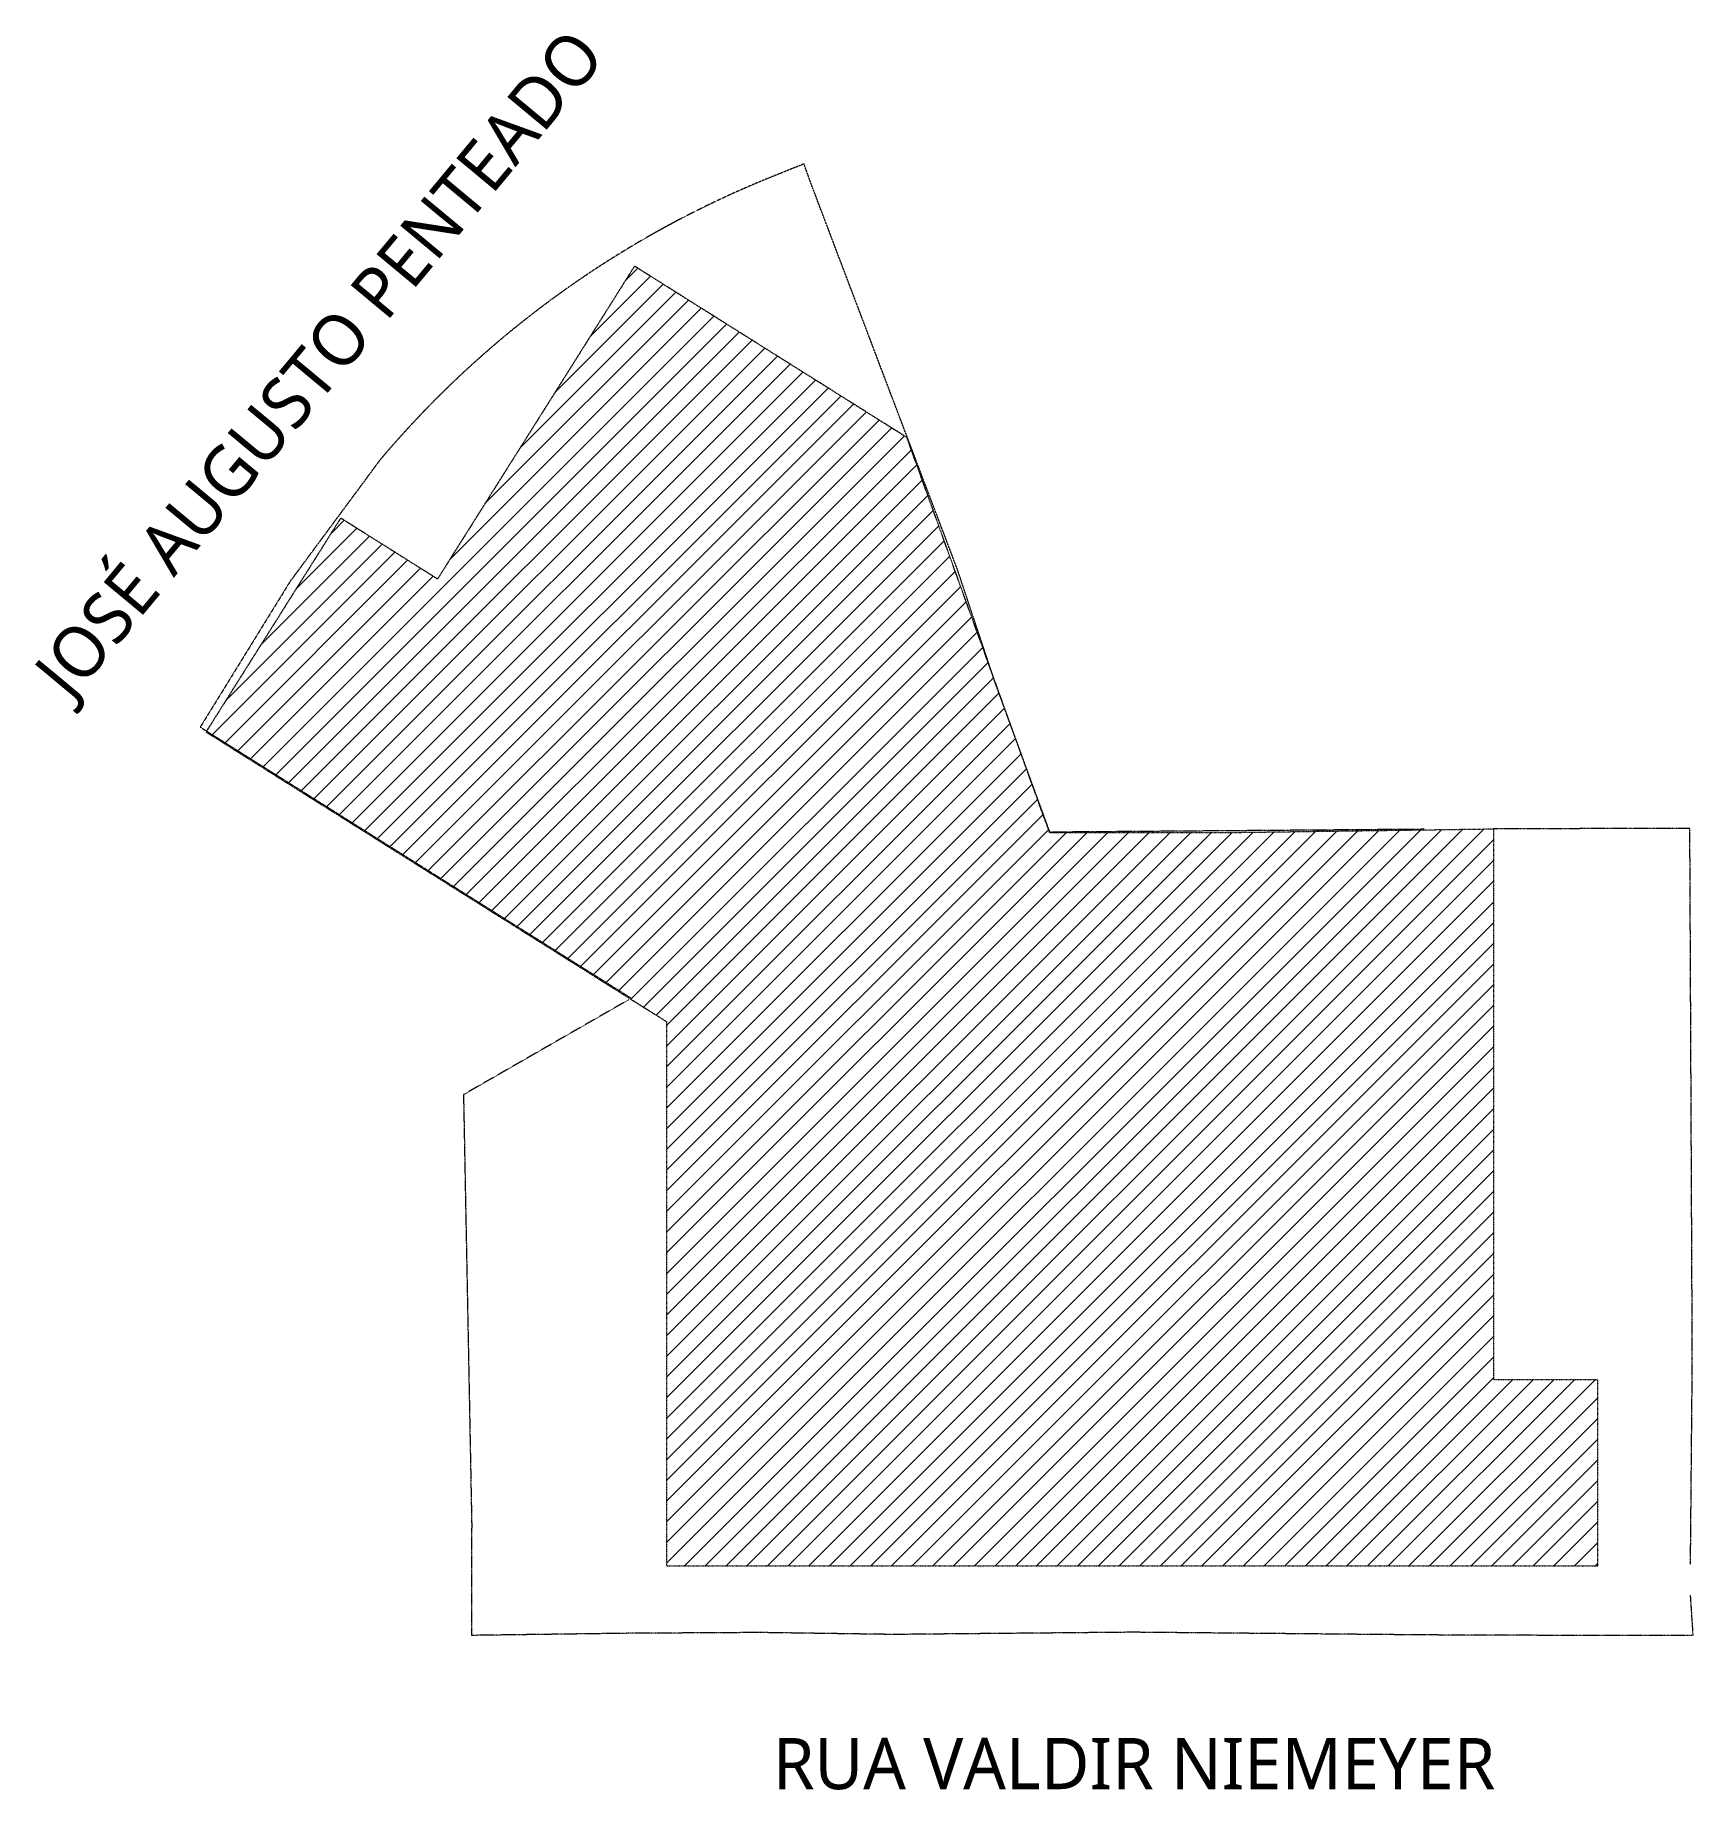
# Model space of a CAD drawing. Header units: centimetres. Extents: x -1981 to 73905, y -3196 to 88043.
# Drawn here: x 57951 to 64182, y -3196 to 3403 of the extents above; entities that cross this region are included whole.
import ezdxf

# ---------------------------------------------------------------- set-up
doc = ezdxf.new("R2010")
doc.units = ezdxf.units.CM
doc.linetypes.add('Hidden', pattern=[0.714375, 0.47625, -0.238125])
doc.linetypes.add('Hidden 0_75', pattern=[0.15, 0.075, -0.075])
doc.layers.add('A-DETL', color=7, linetype='Continuous', lineweight=18, true_color=0x00a600)
doc.layers.add('A-DETL-GENF', color=7, linetype='Continuous', lineweight=18)
doc.layers.add('G-ANNO-TEXT', color=7, linetype='Continuous', lineweight=9)
doc.styles.add('Gadugi_B', font='gadugib.ttf', dxfattribs={"height": 192.5})

msp = doc.modelspace()

# ---------------------------------------------------------------- texts
at = {"layer": 'G-ANNO-TEXT', "insert": (57936.03, 1018.18), "char_height": 192.5, "width": 4254.9564, "attachment_point": 1, "rotation": 50.25004, "style": 'Gadugi_B'}
msp.add_mtext('JOSÉ AUGUSTO PENTEADO', dxfattribs=at)
at = {"layer": 'G-ANNO-TEXT', "insert": (60724.17, -3000.67), "char_height": 192.5, "width": 3690.5684, "attachment_point": 1, "style": 'Gadugi_B'}
msp.add_mtext('RUA VALDIR NIEMEYER', dxfattribs=at)

# ---------------------------------------------------------------- hatches: boundary and pattern name
at = {"layer": 'A-DETL-GENF', "lineweight": 9, "true_color": 0x3a0df2}
h = msp.add_hatch(dxfattribs=at)
h.set_pattern_fill('FP_8', color=180, style=0, pattern_type=2)
h.set_pattern_definition([(45, (70834.67, 0), (-38.89087, 38.89087), [])])
h.paths.add_polyline_path([(63823.97, -2353.31), (63823.97, -1653.31), (63433.97, -1653.31), (63433.97, 416.69), (62454.06, 403.18), (61764.06, 403.18), (61227.61, 1889.33), (60203.56, 2533.85), (59463.16, 1357.45), (59099.24, 1586.49), (58593.21, 782.48), (60323.97, -306.82), (60323.97, -2353.31)], flags=0)

# ---------------------------------------------------------------- linework, layer by layer
at = {"layer": 'A-DETL', "color": 7, "linetype": 'Hidden', "lineweight": 9}
for p, q in [((60873.17, 2828.36), (60840.68, 2917.98)), ((61416.16, 1396.78), (60873.17, 2828.36)), ((59247.65, 1805.85), (58909.87, 1349.31)), ((61560.96, 962.88), (61416.16, 1396.78)), ((58909.87, 1349.31), (58571.46, 800.54)), ((61764.92, 405.49), (61560.96, 962.88)), ((58571.46, 800.54), (60191.52, -219.08)), ((63171.9, 416.23), (61764.92, 405.49)), ((63651.22, 418.47), (63431.22, 418.47)), ((64170.38, 419.41), (63651.22, 418.47)), ((64179.64, -1578.68), (64170.38, 419.41)), ((60182.76, -224.07), (59560.91, -581.57)), ((59560.91, -581.57), (59592.01, -2211.4)), ((64172.74, -2348.27), (64179.64, -1578.68)), ((59592.29, -2614.87), (59592.29, -2211.4)), ((64171.7, -2463.68), (64181.75, -2614.87)), ((60180.95, -2607.01), (59592.29, -2614.87)), ((60675.71, -2604.17), (60180.95, -2607.01)), ((61175.93, -2611.39), (60675.71, -2604.17)), ((62076.33, -2603.07), (61175.93, -2611.39)), ((63174.68, -2613.21), (62076.33, -2603.07)), ((63667.03, -2614.87), (63174.68, -2613.21)), ((64181.75, -2614.87), (63667.03, -2614.87))]:
    msp.add_line(p, q, dxfattribs=at)
at = {"layer": 'A-DETL', "color": 7, "linetype": 'Hidden 0_75', "lineweight": 9}
for p, q in [((60203.56, 2533.85), (59463.16, 1357.45)), ((61227.61, 1889.33), (60203.56, 2533.85)), ((61764.06, 403.18), (61227.61, 1889.33)), ((59099.24, 1586.49), (58593.21, 782.48)), ((59463.16, 1357.45), (59099.24, 1586.49)), ((58593.21, 782.48), (60323.97, -306.82)), ((62454.06, 403.18), (61764.06, 403.18)), ((63433.97, 416.69), (62454.06, 403.18)), ((63433.97, -1653.31), (63433.97, 416.69)), ((60323.97, -306.82), (60323.97, -2353.31)), ((63823.97, -1653.31), (63433.97, -1653.31)), ((63823.97, -2353.31), (63823.97, -1653.31)), ((60323.97, -2353.31), (63823.97, -2353.31))]:
    msp.add_line(p, q, dxfattribs=at)
at = {"layer": 'A-DETL', "color": 7, "linetype": 'Hidden', "lineweight": 9}
for centre, radius, start, end in [((62129.86, -445.96), 3602.5, 110.968568, 112.582003), ((62122.16, -621.22), 3762.11, 111.448748, 139.824141)]:
    msp.add_arc(centre, radius, start, end, dxfattribs=at)

msp.set_redraw_order([(e.dxf.handle, doc.entitydb.next_handle()) for e in msp.query("TEXT MTEXT ATTDEF DIMENSION ARC_DIMENSION")])  # texts and dimensions are drawn at this point

doc.saveas('drawing.dxf')
